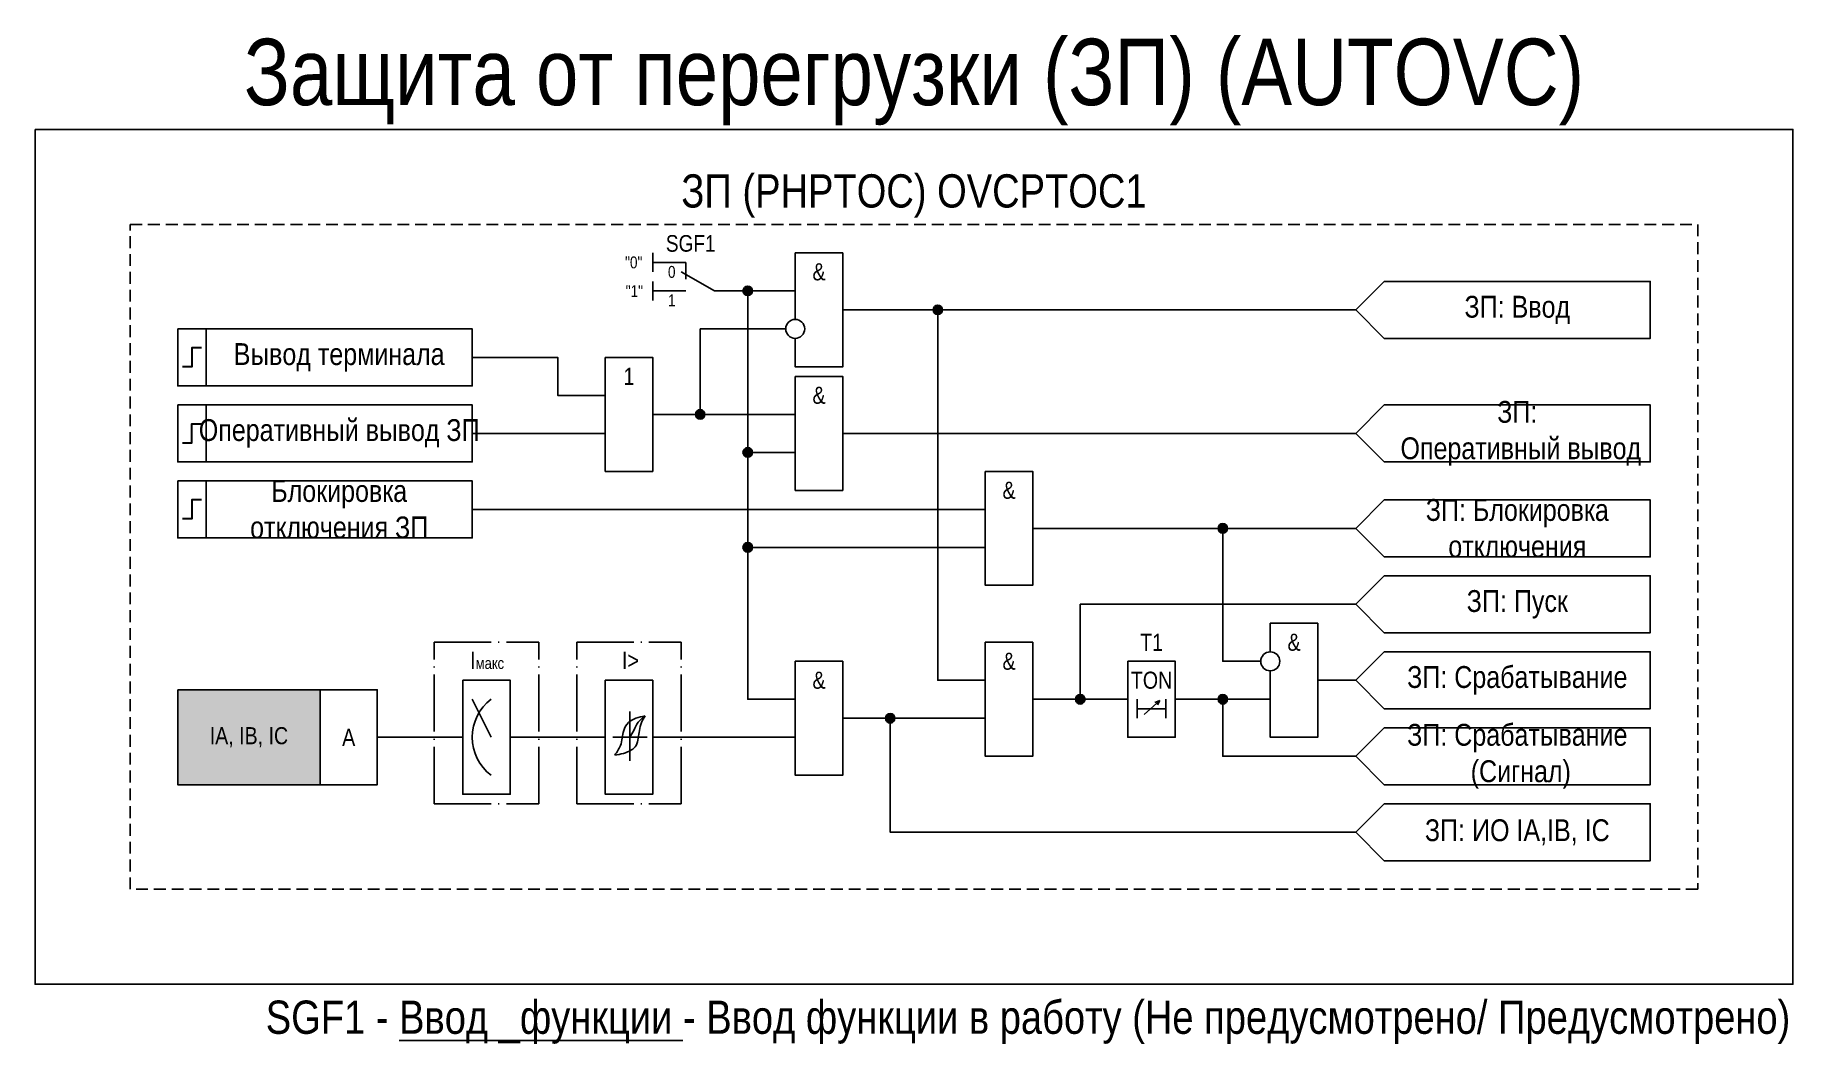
# Model space of a CAD drawing. Header units: millimetres. Extents: x -2076 to 320, y -6 to 128.
# Drawn here: x -1126 to -941, y -6.3 to 99.9 of the extents above; entities that cross this region are included whole.
import ezdxf
from ezdxf.enums import TextEntityAlignment as Align

# ---------------------------------------------------------------- set-up
doc = ezdxf.new("R2010")
doc.units = ezdxf.units.MM
doc.linetypes.add('ACAD_ISO04W100', pattern=[30, 24, -3, 0, -3])
doc.linetypes.add('штриховая2', pattern=[0.375, 0.25, -0.125])
doc.layers.add('TEXT', color=7, linetype='Continuous', lineweight=25)
doc.layers.add('Основная', color=7, linetype='Continuous')
doc.styles.add('1.8_Gost_RD', font='ARIALN.TTF', dxfattribs={"height": 1.8})
doc.styles.add('2.5_Gost_RD', font='ARIALN.TTF', dxfattribs={"height": 2.5})
doc.styles.add('3.5_Gost_RD', font='ARIALN.TTF', dxfattribs={"height": 3.5})
doc.styles.add('Вывод', font='ARIALN.TTF', dxfattribs={"height": 2.5})
doc.styles.add('Компонент', font='ARIALN.TTF', dxfattribs={"height": 3.5})

msp = doc.modelspace()

# ---------------------------------------------------------------- texts
at = {"color": 30, "ltscale": 100, "attachment_point": 5, "style": '3.5_Gost_RD'}
for s, insert, char_height, width in [('{\\C3;Защита от перегрузки (ЗП) (AUTOVC)}', (-1033.5, 95), 7, 185), ('ЗП (РHPTOC) {\\C6;OVCРTOC1}', (-1033.5, 83), 3.5, 165), ('SGF1 - {\\LВвод _функции} - Ввод функции в работу (Не предусмотрено/ Предусмотрено)', (-1021.5, -4), 3.5, 199)]:
    msp.add_mtext(s, dxfattribs=dict(at, insert=insert, char_height=char_height, width=width))
at = {"ltscale": 100, "char_height": 1.8, "attachment_point": 5}
for s, insert, width, style in [('&', (-1043.5, 75), 5, '2.5_Gost_RD'), ('1', (-1063.5, 64), 5, '2.5_Gost_RD'), ('&', (-1043.5, 62), 5, '2.5_Gost_RD'), ('&', (-1023.5, 52), 5, '2.5_Gost_RD'), ('T1', (-1008.5, 36), 5, '2.5_Gost_RD'), ('&', (-993.5, 36), 5, '2.5_Gost_RD'), ('&', (-1023.5, 34), 5, '2.5_Gost_RD'), ('&', (-1043.5, 32), 5, '2.5_Gost_RD'), ('TON', (-1008.5, 32), 5, '2.5_Gost_RD'), ('IA, IB, IC', (-1103.5, 26), 15, '1.8_Gost_RD'), ('А', (-1093, 26), 6, '1.8_Gost_RD')]:
    msp.add_mtext(s, dxfattribs=dict(at, insert=insert, width=width, style=style))
at = {"ltscale": 100, "insert": (-1063.84, 73.6), "char_height": 1.25, "attachment_point": 1, "style": '3.5_Gost_RD'}
msp.add_mtext_dynamic_manual_height_columns('"1"', width=2, gutter_width=17.5, heights=[0], dxfattribs=at)
at = {"color": 7, "ltscale": 100, "char_height": 1.8, "attachment_point": 1, "style": '1.8_Gost_RD'}
for s, insert in [('\\pi2.7859;I{\\H0.66667x;макс}', (-1083, 35)), ('\\pi4.7676;I>', (-1069, 35))]:
    msp.add_mtext_dynamic_manual_height_columns(s, width=11, gutter_width=17.5, heights=[0], dxfattribs=dict(at, insert=insert))
at = {"layer": 'TEXT', "ltscale": 100, "char_height": 2.3, "width": 28, "attachment_point": 5, "style": '2.5_Gost_RD'}
for s, insert in [('ЗП: Ввод', (-970, 71)), ('ЗП:\\P Оперативный вывод', (-970, 58)), ('ЗП: Блокировка отключения', (-970, 48)), ('ЗП: Срабатывание^J (Сигнал)', (-970, 24)), ('ЗП: ИО IA,IB, IC', (-970, 16))]:
    msp.add_mtext(s, dxfattribs=dict(at, insert=insert))
at = {"layer": 'TEXT', "color": 0, "ltscale": 100, "char_height": 2.3, "width": 28, "attachment_point": 5, "style": '2.5_Gost_RD'}
for s, insert in [('{\\C256;Вывод терминала}', (-1094, 66)), ('{\\C256;Блокировка отключения ЗП}', (-1094, 50)), ('{\\C256;ЗП: Пуск}', (-970, 40)), ('{\\C256;ЗП: Срабатывание}', (-970, 32))]:
    msp.add_mtext(s, dxfattribs=dict(at, insert=insert))
at = {"layer": 'TEXT', "color": 156, "ltscale": 100, "true_color": 0x1e4973, "insert": (-1094, 58), "char_height": 2.3, "width": 28, "attachment_point": 5, "style": '2.5_Gost_RD'}
msp.add_mtext('{\\C256;Оперативный вывод ЗП}', dxfattribs=at)

# ---------------------------------------------------------------- blocks, each defined once
blk = doc.blocks.new('*U892')
at = {"layer": 'Основная', "linetype": 'ACAD_ISO04W100', "ltscale": 0.25}
for p, q in [((0, 0), (11, 0)), ((0, -17), (0, 0)), ((11, -17), (11, 0)), ((0, -17), (11, -17))]:
    blk.add_line(p, q, dxfattribs=at)
at = {"layer": 'Основная', "style": 'Компонент'}
blk.add_attdef('ОУ', text='', height=3.5, dxfattribs=at).set_placement((11, 0), align=Align.MIDDLE_CENTER)
blk = doc.blocks.new('Точка')
at = {"ltscale": 100}
h = blk.add_hatch(color=256, dxfattribs=at)
h.dxf.hatch_style = 1
edge = h.paths.add_edge_path()
edge.add_arc((0, 0), 0.5, 0, 360)
blk.add_circle((0, 0), 0.5, dxfattribs=at)
blk = doc.blocks.new('*U958')
at = {"layer": 'Основная', "color": 0}
blk.add_line((0, 0), (7, 4), dxfattribs=at)
at = {"layer": 'Основная', "ltscale": 0.35}
blk.add_line((6, 6), (6, 2.5), dxfattribs=at)
blk = doc.blocks.new('*U985')
at = {"layer": 'Основная', "color": 0}
for p, q in [((-3, 6), (-9, 6)), ((-3, 0), (-9, 0)), ((9, 0), (3, 0))]:
    blk.add_line(p, q, dxfattribs=at)
at = {"layer": 'Основная', "ltscale": 0.25, "xscale": -1}
blk.add_blockref('*U958', (3, 0), dxfattribs=at)
at = {"layer": 'Основная'}
for tag, height, style, p in [('ОУ', 3.5, 'Компонент', (-2, 10)), ('В1', 2.5, 'Вывод', (-14, 6)), ('В2', 2.5, 'Вывод', (-6, 4)), ('В3', 2.5, 'Вывод', (-6, -2))]:
    blk.add_attdef(tag, text='', height=height, dxfattribs=dict(at, style=style)).set_placement(p, align=Align.MIDDLE_CENTER)

# ---------------------------------------------------------------- hatches: boundary and pattern name
at = {"ltscale": 100, "true_color": 0xf7941d}
h = msp.add_hatch(color=30, dxfattribs=at)
h.dxf.hatch_style = 1
h.paths.add_polyline_path([(-1111, 31), (-1096, 31), (-1096, 21), (-1111, 21)])

# ---------------------------------------------------------------- linework, layer by layer
at = {"ltscale": 100}
for p, q in [((-1061, 77), (-1061, 75)), ((-1061, 76), (-1060, 76)), ((-1061, 75), (-1061, 75)), ((-1061, 74), (-1061, 72)), ((-1061, 73), (-1060, 73))]:
    msp.add_line(p, q, dxfattribs=at)
at = {"color": 7, "ltscale": 100}
for p, q in [((-1078, 26), (-1080, 30)), ((-1009.29, 28.4), (-1007.62, 29.88)), ((-1007.62, 29.88), (-1008.14, 29.66)), ((-1007.62, 29.88), (-1007.88, 29.42)), ((-1065.21, 26), (-1063.4, 26)), ((-1061.58, 26), (-1063.4, 26))]:
    msp.add_line(p, q, dxfattribs=at)
msp.add_line((-1063.4, 28.72), (-1063.4, 23.52))
at = {"ltscale": 100}
for points in [[(-1126, 90), (-941, 90), (-941, 0), (-1126, 0)], [(-984, 74), (-956, 74), (-956, 68), (-984, 68), (-987, 71)], [(-1111, 69), (-1108, 69), (-1108, 63), (-1111, 63)], [(-1111, 69), (-1080, 69), (-1080, 63), (-1111, 63)], [(-1066, 66), (-1061, 66), (-1061, 54), (-1066, 54)], [(-1046, 64), (-1041, 64), (-1041, 52), (-1046, 52)], [(-1111, 61), (-1108, 61), (-1108, 55), (-1111, 55)], [(-1108, 61), (-1080, 61), (-1080, 55), (-1108, 55)], [(-984, 61), (-956, 61), (-956, 55), (-984, 55), (-987, 58)], [(-1026, 54), (-1021, 54), (-1021, 42), (-1026, 42)], [(-1111, 53), (-1108, 53), (-1108, 47), (-1111, 47)], [(-1111, 53), (-1080, 53), (-1080, 47), (-1111, 47)], [(-984, 51), (-956, 51), (-956, 45), (-984, 45), (-987, 48)], [(-984, 43), (-956, 43), (-956, 37), (-984, 37), (-987, 40)], [(-1026, 36), (-1021, 36), (-1021, 24), (-1026, 24)], [(-1046, 34), (-1041, 34), (-1041, 22), (-1046, 22)], [(-1011, 34), (-1006, 34), (-1006, 26), (-1011, 26)], [(-984, 35), (-956, 35), (-956, 29), (-984, 29), (-987, 32)], [(-1081, 32), (-1076, 32), (-1076, 20), (-1081, 20)], [(-1066, 32), (-1061, 32), (-1061, 20), (-1066, 20)], [(-1111, 31), (-1096, 31), (-1096, 21), (-1111, 21)], [(-1096, 31), (-1090, 31), (-1090, 21), (-1096, 21)], [(-984, 27), (-956, 27), (-956, 21), (-984, 21), (-987, 24)], [(-984, 19), (-956, 19), (-956, 13), (-984, 13), (-987, 16)]]:
    msp.add_lwpolyline(points, close=True, dxfattribs=at)
at = {"linetype": 'штриховая2', "ltscale": 5}
msp.add_lwpolyline([(-1116, 80), (-951, 80), (-951, 10), (-1116, 10)], close=True, dxfattribs=at)
at = {"ltscale": 100}
for points in [[(-1046, 70), (-1046, 77), (-1041, 77), (-1041, 65), (-1046, 65), (-1046, 68)], [(-1054, 73), (-1046, 73)], [(-1054, 73), (-1051, 73), (-1051, 30), (-1046, 30)], [(-1054, 73), (-1051, 73), (-1051, 46), (-1026, 46)], [(-1054, 73), (-1051, 73), (-1051, 56), (-1046, 56)], [(-1041, 71), (-987, 71)], [(-1041, 71), (-1031, 71), (-1031, 32), (-1026, 32)], [(-1061, 60), (-1056, 60), (-1056, 69), (-1047, 69)], [(-1080, 66), (-1071, 66), (-1071, 62), (-1066, 62)], [(-1061, 60), (-1046, 60)], [(-1080, 58), (-1066, 58)], [(-1080, 58), (-1066, 58)], [(-1041, 58), (-987, 58)], [(-1080, 50), (-1026, 50)], [(-1021, 48), (-1001, 48), (-1001, 34), (-997, 34)], [(-1021, 48), (-987, 48)], [(-1021, 30), (-1016, 30), (-1016, 40), (-987, 40)], [(-996, 35), (-996, 38), (-991, 38), (-991, 26), (-996, 26), (-996, 33)], [(-991, 32), (-987, 32)], [(-1021, 30), (-1011, 30)], [(-1010, 30), (-1010, 28)], [(-1007, 30), (-1007, 28)], [(-1006, 30), (-996, 30)], [(-1006, 30), (-1001, 30), (-1001, 24), (-987, 24)], [(-1041, 28), (-1026, 28)], [(-1041, 28), (-1036, 28), (-1036, 16), (-987, 16)], [(-1010, 29), (-1007, 29)], [(-1090, 26), (-1081, 26)], [(-1076, 26), (-1066, 26)], [(-1061, 26), (-1046, 26)]]:
    msp.add_lwpolyline(points, dxfattribs=at)
at = {"lineweight": 30, "ltscale": 100}
for points in [[(-1108.5, 67), (-1109.5, 67), (-1109.5, 65), (-1110.5, 65)], [(-1110.5, 57), (-1109.5, 57), (-1109.5, 59), (-1108.5, 59)], [(-1108.5, 51), (-1109.5, 51), (-1109.5, 49), (-1110.5, 49)]]:
    msp.add_lwpolyline(points, dxfattribs=at)
msp.add_circle((-1046, 69), 1)
at = {"ltscale": 100}
msp.add_circle((-996, 34), 1, dxfattribs=at)
at = {"color": 7, "ltscale": 100}
msp.add_arc((-1075, 26), 5, 126.8699, 233.1301, dxfattribs=at)
for points in [[(-1064.2, 25.92), (-1064.05, 26.71), (-1063.56, 27.54), (-1061.8, 28.26)], [(-1063.4, 26), (-1063, 26.72), (-1062.53, 27.6), (-1061.8, 28.26)], [(-1062.52, 25.92), (-1062.4, 26.71), (-1062.19, 27.54), (-1061.8, 28.26)], [(-1064.2, 25.92), (-1064.4, 25.13), (-1065, 24.12)], [(-1062.52, 25.92), (-1062.75, 25.13), (-1063.24, 24.67), (-1065, 24.12)]]:
    msp.add_spline(points, degree=3)

# ---------------------------------------------------------------- block references
at = {"ltscale": 100}
for p in [(-1051, 73), (-1031, 71), (-1056, 60), (-1051, 56), (-1001, 48), (-1051, 46), (-1016, 30), (-1001, 30), (-1036, 28)]:
    msp.add_blockref('Точка', p, dxfattribs=at)
at = {"layer": 'Основная', "ltscale": 0.25, "xscale": 0.5, "yscale": 0.5, "zscale": 0.5}
msp.add_blockref('*U985', (-1056, 73), dxfattribs=at).add_auto_attribs({'ОУ': 'SGF1', 'В1': '"0"', 'В2': '0', 'В3': '1'})
at = {"layer": 'Основная', "ltscale": 0.25}
for p in [(-1084, 36), (-1069, 36)]:
    msp.add_blockref('*U892', p, dxfattribs=at)

msp.set_redraw_order([(e.dxf.handle, doc.entitydb.next_handle()) for e in msp.query("TEXT MTEXT ATTDEF DIMENSION ARC_DIMENSION")])  # texts and dimensions are drawn at this point

doc.saveas('drawing.dxf')
